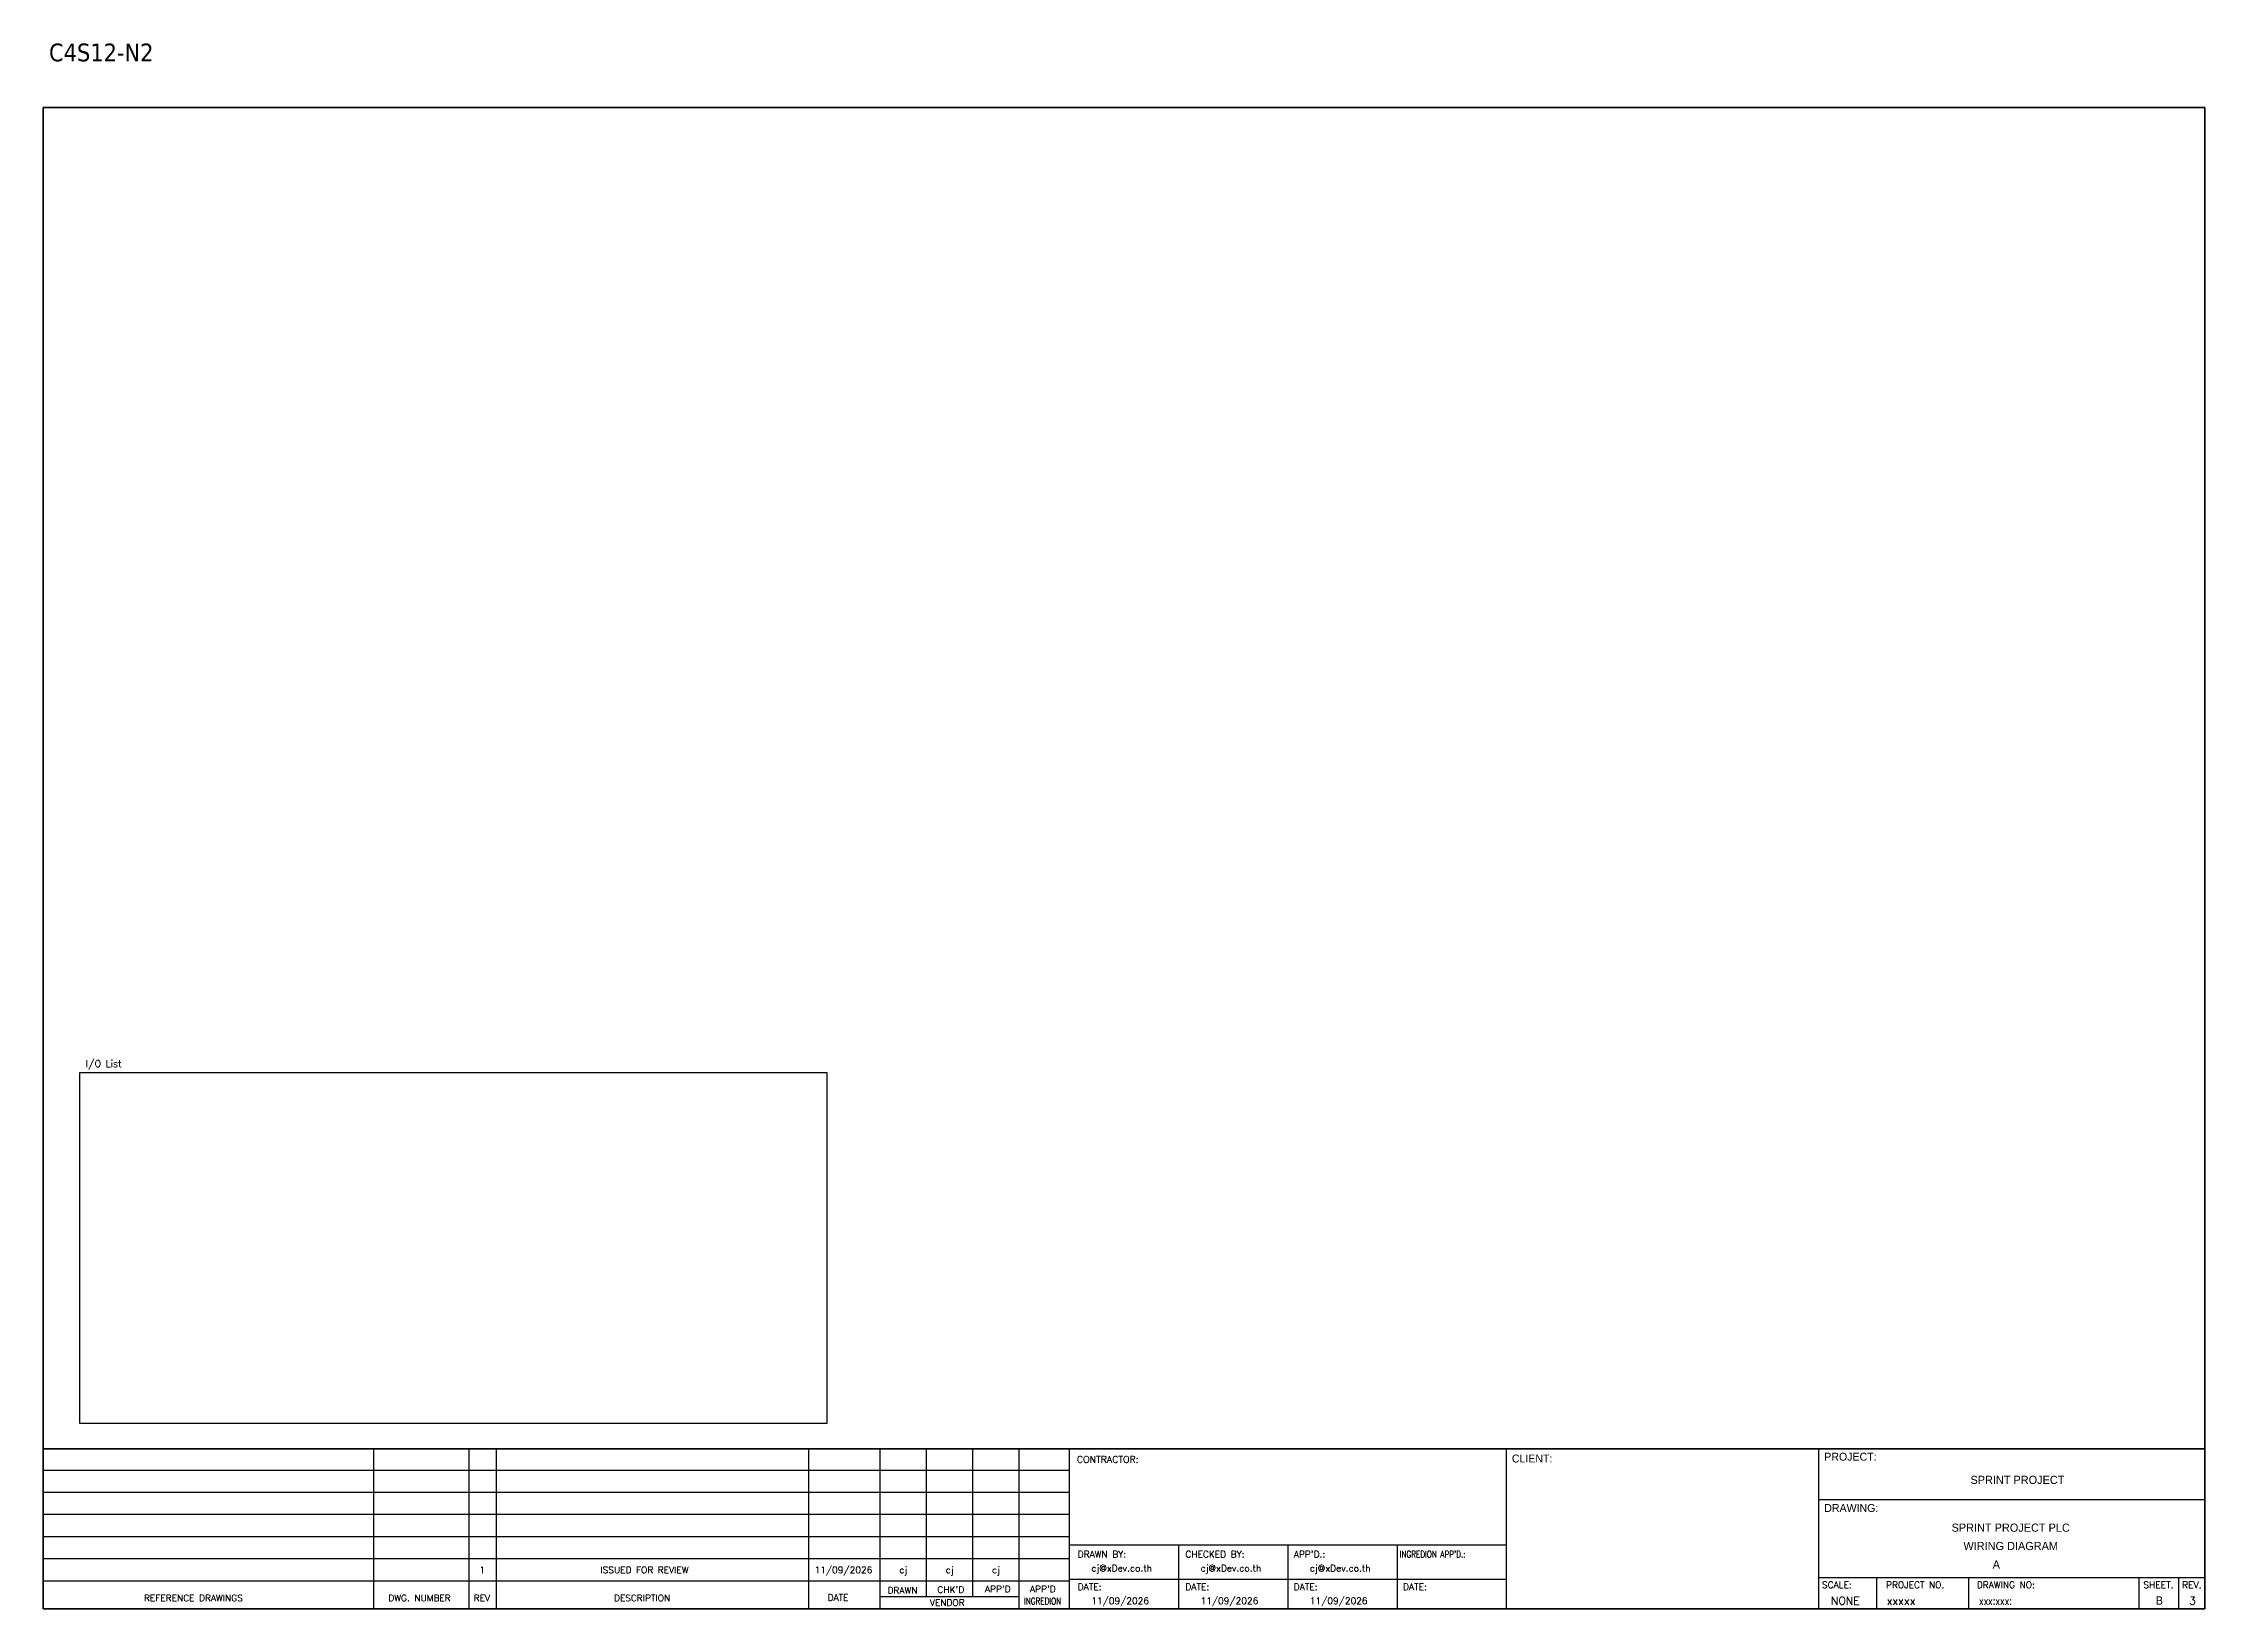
# Model space of a CAD drawing. Header units: millimetres. Extents: x 0 to 62600, y 0 to 14837.
# Drawn here: x 58706 to 62600, y 3004 to 5824 of the extents above; entities that cross this region are included whole.
import ezdxf
from ezdxf.enums import TextEntityAlignment as Align

# ---------------------------------------------------------------- set-up
doc = ezdxf.new("R2010")
doc.units = ezdxf.units.MM
for name, color, linetype in [('GT_1', 9, 'Continuous'), ('HELPPOINT', 7, 'Continuous'), ('MEMBER', 7, 'Continuous')]:
    doc.layers.add(name, color=color, linetype=linetype)
doc.styles.add('HTX11', font='O8111901')
doc.styles.add('ROMANS', font='romans.shx', dxfattribs={"width": 0.85, "height": 25})
doc.styles.add('Tahoma', font='')
doc.styles.get('Tahoma').set_extended_font_data('Tahoma')

msp = doc.modelspace()

# ---------------------------------------------------------------- texts
at = {"color": 2, "style": 'Tahoma'}
msp.add_text('C4S12-N2', height=32, dxfattribs=at).set_placement((58716.6, 5791.5))
at = {"color": 4, "ltscale": 100, "style": 'HTX11'}
for s, p in [('SPRINT PROJECT', (62262.1, 3236.4)), ('SPRINT PROJECT PLC', (62250, 3150.3)), ('WIRING DIAGRAM', (62250, 3117.3))]:
    msp.add_text(s, height=14.693, dxfattribs=at).set_placement(p, align=Align.MIDDLE_CENTER)
at = {"style": 'HTX11'}
for tag, text, height, p in [('A', 'A', 14.8, (62224, 3084)), ('B', 'CHASSIS C4 SLOT 12', 14.821, (62517.8, 3019.1))]:
    msp.add_attdef(tag, text=text, height=height, dxfattribs=at).set_placement(p, align=Align.MIDDLE_CENTER)
at = {"layer": 'GT_1', "color": 4, "style": 'HTX11'}
for s, p in [('CLIENT:', (61351.5, 3267.7)), ('PROJECT:', (61914.2, 3271)), ('DRAWING:', (61914.2, 3178.6))]:
    msp.add_text(s, height=14.25, dxfattribs=at).set_placement(p)
at = {"layer": 'MEMBER', "color": 4, "ltscale": 0.8, "style": 'ROMANS'}
for s, height, p in [('I/O List', 12.35, (58782.8, 3979.8)), ('CONTRACTOR:', 12.35, (60568.1, 3267)), ('DRAWN BY:', 11.88, (60569.6, 3096.4)), ('cj@xDev.co.th', 11.875, (60594, 3071.4)), ('CHECKED BY:', 11.875, (60763.5, 3096.4)), ('cj@xDev.co.th', 11.875, (60790.8, 3071.4)), ("APP'D.:", 11.88, (60958.7, 3096.4)), ('cj@xDev.co.th', 11.875, (60987.6, 3071.4)), ('DRAWN', 11.88, (60227, 3031.5)), ("CHK'D", 11.88, (60316.8, 3032.7)), ("APP'D", 11.88, (60402.4, 3033.9)), ("APP'D", 11.88, (60483.6, 3033.9)), ('DATE:', 11.88, (60569.6, 3037.8)), ('DATE:', 11.88, (60763.5, 3037.8)), ('DATE:', 11.88, (60958.7, 3037.8)), ('DATE:', 11.88, (61155.5, 3037.8)), ('SCALE:', 11.88, (61910.2, 3041.3)), ('PROJECT NO.', 11.875, (62025.4, 3041.3)), ('DRAWING NO:', 11.875, (62189.1, 3041.3)), ('SHEET.', 12, (62488.9, 3041.3)), ('REV.', 12, (62558.8, 3041.3)), ('REFERENCE DRAWINGS', 11.875, (58887.6, 3017.7)), ('DWG. NUMBER', 11.875, (59327.8, 3017.7)), ('REV', 11.88, (59481.4, 3017.7)), ('DESCRIPTION', 11.875, (59734.2, 3017.7)), ('DATE', 11.88, (60119, 3018.4)), ('VENDOR', 11.88, (60303.1, 3009.3)), ('11/09/2026', 11.88, (60594, 3012.7)), ('11/09/2026', 11.88, (60790.8, 3012.7)), ('11/09/2026', 11.88, (60987.6, 3012.7)), ('NONE', 14.23, (61926.2, 3011.6)), ('xxxxx', 14.23, (62026.6, 3011.6))]:
    msp.add_text(s, height=height, dxfattribs=at).set_placement(p)
for s, height, p in [('1', 11.9, (59497.2, 3074.1)), ('ISSUED FOR REVIEW', 11.875, (59789.2, 3074.1)), ('11/09/2026', 11.88, (60147.5, 3074.1)), ('cj', 11.88, (60255.3, 3074.1)), ('cj', 11.88, (60338.9, 3074.1)), ('cj', 11.88, (60422.4, 3074.1))]:
    msp.add_text(s, height=height, dxfattribs=at).set_placement(p, align=Align.MIDDLE_CENTER)
at = {"layer": 'MEMBER', "color": 4, "ltscale": 0.8, "style": 'ROMANS', "width": 0.8}
for s, height, p in [("INGREDION APP'D.:", 11.875, (61149.5, 3096.4)), ('INGREDION', 11.88, (60472.8, 3012.2)), ('xxx:xxx:', 14.23, (62192.8, 3011.6))]:
    msp.add_text(s, height=height, dxfattribs=at).set_placement(p)
at = {"layer": 'MEMBER', "color": 4, "ltscale": 0.8, "style": 'ROMANS'}
msp.add_text('3', height=14.2, dxfattribs=at).set_placement((62577.4, 3011.6), align=Align.CENTER)

# ---------------------------------------------------------------- linework, layer by layer
at = {"color": 4}
for p, q in [((62008.5, 3060.3), (62008.5, 3004.2)), ((62173.8, 3060.3), (62173.8, 3004.2))]:
    msp.add_line(p, q, dxfattribs=at)
at = {"color": 4, "ltscale": 0.5}
for p, q in [((62480.9, 3060.3), (62480.9, 3004.2)), ((62480.9, 3060.3), (62480.9, 3004.2)), ((62552.1, 3060.3), (62552.1, 3004.2)), ((62552.1, 3060.3), (62552.1, 3004.2))]:
    msp.add_line(p, q, dxfattribs=at)
msp.add_lwpolyline([(58771.9, 3970.1), (60117.7, 3970.1), (60117.7, 3338), (58771.9, 3338)], close=True)
at = {"layer": 'GT_1', "color": 4}
for p, q in [((59301.6, 3004.2), (59301.6, 3292.4)), ((59473.5, 3004.2), (59473.5, 3292.4)), ((59522.7, 3004.2), (59522.7, 3292.4)), ((60085.3, 3004.2), (60085.3, 3292.4)), ((60213.7, 3004.2), (60213.7, 3292.4)), ((60297.2, 3026), (60297.2, 3292.4)), ((60380.7, 3026), (60380.7, 3292.4)), ((60464, 3004.2), (60464, 3292.4)), ((60555, 3004.2), (60555, 3292.4)), ((61342, 3004.2), (61342, 3292.4)), ((61904.3, 3004.2), (61904.3, 3292.4)), ((61904.3, 3004.2), (61904.3, 3292.4)), ((61904.3, 3004.2), (61904.3, 3292.4)), ((60555, 3253.5), (58706.2, 3253.5)), ((60555, 3213.7), (58706.2, 3213.7)), ((60555, 3173.8), (58706.2, 3173.8)), ((60555, 3133.9), (58706.2, 3133.9)), ((61342, 3118.5), (60555, 3118.5)), ((60751.8, 3004.2), (60751.8, 3118.5)), ((60948.5, 3004.2), (60948.5, 3118.5)), ((61145.3, 3004.2), (61145.3, 3118.5)), ((60555, 3094), (58706.2, 3094)), ((60554.9, 3054), (58706.2, 3054)), ((61342, 3057.1), (60555, 3057.1)), ((61904.3, 3060.3), (62599.5, 3060.3)), ((60464, 3026), (60213.7, 3026))]:
    msp.add_line(p, q, dxfattribs=at)
at = {"layer": 'HELPPOINT', "color": 4, "lineweight": 35}
for p, q in [((58706.2, 3004.2), (58706.2, 5708.4)), ((58706.2, 5708.4), (62599.5, 5708.4)), ((58706.2, 3004.2), (58706.2, 5708.4)), ((58706.2, 5708.4), (62599.5, 5708.4)), ((62599.5, 5708.4), (62599.5, 3004.2)), ((62599.5, 5708.4), (62599.5, 3004.2)), ((62599.5, 3004.2), (58706.2, 3004.2)), ((62599.5, 3004.2), (58706.2, 3004.2))]:
    msp.add_line(p, q, dxfattribs=at)
at = {"layer": 'HELPPOINT', "color": 4}
for p, q in [((61904.3, 3200.8), (62599.5, 3200.8)), ((61904.3, 3200.8), (62599.5, 3200.8)), ((61904.3, 3060.3), (62599.5, 3060.3))]:
    msp.add_line(p, q, dxfattribs=at)
at = {"layer": 'MEMBER', "color": 4, "lineweight": 35}
msp.add_line((58706.2, 3292.4), (62599.5, 3292.4), dxfattribs=at)
msp.add_line((58706.2, 3292.4), (62599.5, 3292.4), dxfattribs=at)
at = {"layer": 'MEMBER', "color": 4}
for p, q in [((61904.3, 3200.8), (62599.5, 3200.8)), ((61904.3, 3200.8), (62599.5, 3200.8)), ((61904.3, 3060.3), (62599.5, 3060.3)), ((61904.3, 3060.3), (62599.5, 3060.3))]:
    msp.add_line(p, q, dxfattribs=at)

msp.set_redraw_order([(e.dxf.handle, doc.entitydb.next_handle()) for e in msp.query("TEXT MTEXT ATTDEF DIMENSION ARC_DIMENSION")])  # texts and dimensions are drawn at this point

doc.saveas('drawing.dxf')
